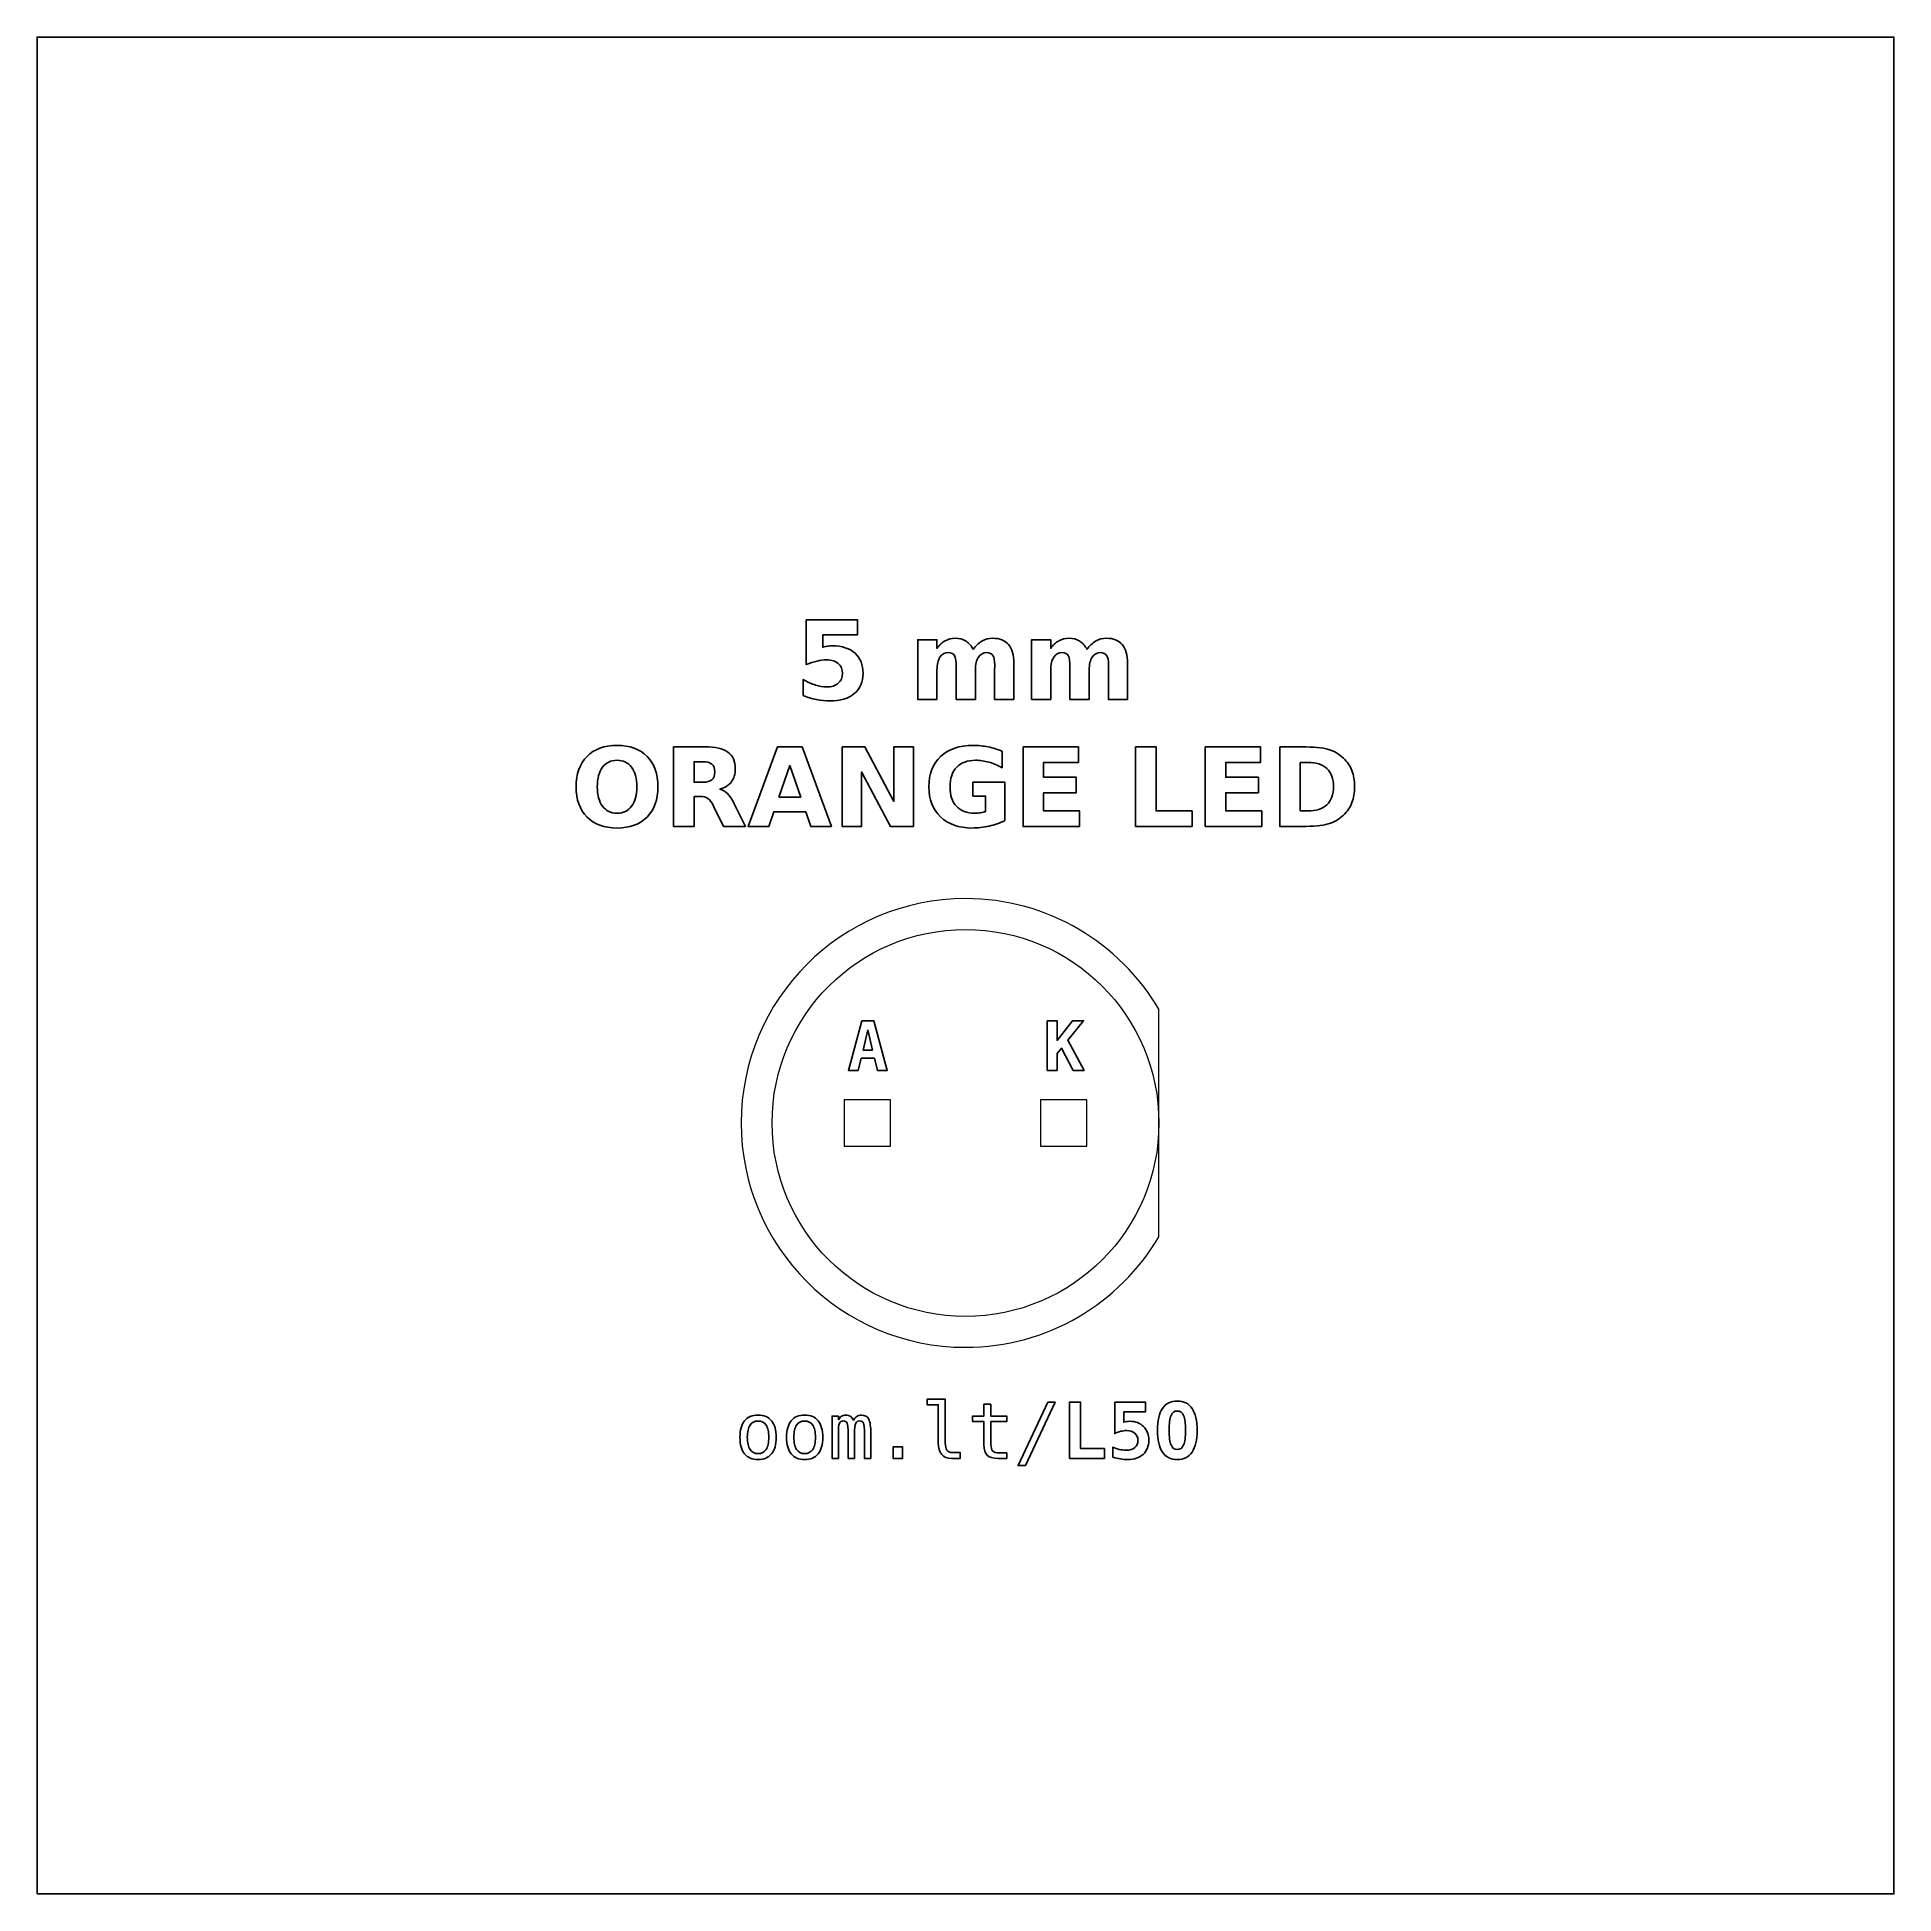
# Model space of a CAD drawing. Header units: centimetres. Extents: x -11.7 to -9.3, y -16.05 to -13.65.
import ezdxf

# ---------------------------------------------------------------- set-up
doc = ezdxf.new("R2010")
doc.units = ezdxf.units.CM
doc.header["$MEASUREMENT"] = 0
doc.layers.add('Layer 1', color=7, linetype='Continuous')

msp = doc.modelspace()

# ---------------------------------------------------------------- linework, layer by layer
at = {"layer": 'Layer 1', "color": 7}
msp.add_lwpolyline([(-11.7, -16.05), (-9.3, -16.05), (-9.3, -13.65), (-11.7, -13.65), (-11.7, -16.05)], close=True, dxfattribs=at)
at = {"layer": 'Layer 1', "color": 7, "lineweight": 20}
for points in [[(-10.65701, -15.08355), (-10.59701, -15.08355), (-10.59701, -15.02355), (-10.65701, -15.02355), (-10.65701, -15.08355)], [(-10.40301, -15.08355), (-10.34301, -15.08355), (-10.34301, -15.02355), (-10.40301, -15.02355), (-10.40301, -15.08355)]]:
    msp.add_lwpolyline(points, close=True, dxfattribs=at)
at = {"layer": 'Layer 1', "color": 250, "lineweight": 20}
msp.add_ellipse((-10.50001, -15.05355), major_axis=(0, 0.25), ratio=1, dxfattribs=at)
at = {"layer": 'Layer 1', "color": 250}
for points, knots in [([(-10.70574, -14.40315), (-10.70574, -14.40315), (-10.6398, -14.40315), (-10.6398, -14.40315), (-10.6398, -14.40315), (-10.6398, -14.40315), (-10.6398, -14.42265), (-10.6398, -14.42265), (-10.6398, -14.42265), (-10.6398, -14.42265), (-10.6846, -14.42265), (-10.6846, -14.42265), (-10.6846, -14.42265), (-10.6846, -14.42265), (-10.6846, -14.43857), (-10.6846, -14.43857), (-10.6846, -14.43857), (-10.68258, -14.43803), (-10.68055, -14.43761), (-10.67851, -14.4373), (-10.67851, -14.4373), (-10.67646, -14.43699), (-10.67432, -14.43685), (-10.67213, -14.43685), (-10.67213, -14.43685), (-10.65958, -14.43685), (-10.64982, -14.43998), (-10.64283, -14.44626), (-10.64283, -14.44626), (-10.63585, -14.45252), (-10.63237, -14.46126), (-10.63237, -14.47246), (-10.63237, -14.47246), (-10.63237, -14.48358), (-10.63618, -14.49229), (-10.64377, -14.49859), (-10.64377, -14.49859), (-10.65137, -14.50487), (-10.66193, -14.50802), (-10.67543, -14.50802), (-10.67543, -14.50802), (-10.68126, -14.50802), (-10.68705, -14.50745), (-10.69276, -14.50633), (-10.69276, -14.50633), (-10.69848, -14.5052), (-10.70417, -14.5035), (-10.70981, -14.5012), (-10.70981, -14.5012), (-10.70981, -14.5012), (-10.70981, -14.48031), (-10.70981, -14.48031), (-10.70981, -14.48031), (-10.70421, -14.48354), (-10.6989, -14.48594), (-10.69387, -14.48753), (-10.69387, -14.48753), (-10.68883, -14.48916), (-10.68408, -14.48996), (-10.67964, -14.48996), (-10.67964, -14.48996), (-10.67319, -14.48996), (-10.66814, -14.48838), (-10.66444, -14.48523), (-10.66444, -14.48523), (-10.66075, -14.4821), (-10.65889, -14.47785), (-10.65889, -14.47246), (-10.65889, -14.47246), (-10.65889, -14.46705), (-10.66075, -14.46279), (-10.66444, -14.45967), (-10.66444, -14.45967), (-10.66814, -14.45654), (-10.67319, -14.45499), (-10.67964, -14.45499), (-10.67964, -14.45499), (-10.68345, -14.45499), (-10.68752, -14.45548), (-10.69182, -14.45647), (-10.69182, -14.45647), (-10.69615, -14.45745), (-10.70078, -14.45898), (-10.70574, -14.46105), (-10.70574, -14.46105), (-10.70574, -14.46105), (-10.70574, -14.40315), (-10.70574, -14.40315)], [0, 0, 0, 0, 0.0454545, 0.0454545, 0.0454545, 0.0454545, 0.0909091, 0.0909091, 0.0909091, 0.0909091, 0.1363636, 0.1363636, 0.1363636, 0.1363636, 0.1818182, 0.1818182, 0.1818182, 0.1818182, 0.2272727, 0.2272727, 0.2272727, 0.2272727, 0.2727273, 0.2727273, 0.2727273, 0.2727273, 0.3181818, 0.3181818, 0.3181818, 0.3181818, 0.3636364, 0.3636364, 0.3636364, 0.3636364, 0.4090909, 0.4090909, 0.4090909, 0.4090909, 0.4545455, 0.4545455, 0.4545455, 0.4545455, 0.5, 0.5, 0.5, 0.5, 0.5454545, 0.5454545, 0.5454545, 0.5454545, 0.5909091, 0.5909091, 0.5909091, 0.5909091, 0.6363636, 0.6363636, 0.6363636, 0.6363636, 0.6818182, 0.6818182, 0.6818182, 0.6818182, 0.7272727, 0.7272727, 0.7272727, 0.7272727, 0.7727273, 0.7727273, 0.7727273, 0.7727273, 0.8181818, 0.8181818, 0.8181818, 0.8181818, 0.8636364, 0.8636364, 0.8636364, 0.8636364, 0.9090909, 0.9090909, 0.9090909, 0.9090909, 0.9545455, 0.9545455, 0.9545455, 0.9545455, 1, 1, 1, 1]), ([(-10.49001, -14.44167), (-10.48688, -14.4369), (-10.48319, -14.43325), (-10.47888, -14.43076), (-10.47888, -14.43076), (-10.47458, -14.42824), (-10.46988, -14.427), (-10.46473, -14.427), (-10.46473, -14.427), (-10.45586, -14.427), (-10.44911, -14.42973), (-10.44448, -14.43521), (-10.44448, -14.43521), (-10.43984, -14.44066), (-10.43751, -14.44861), (-10.43751, -14.45903), (-10.43751, -14.45903), (-10.43751, -14.45903), (-10.43751, -14.50602), (-10.43751, -14.50602), (-10.43751, -14.50602), (-10.43751, -14.50602), (-10.46233, -14.50602), (-10.46233, -14.50602), (-10.46233, -14.50602), (-10.46233, -14.50602), (-10.46233, -14.46578), (-10.46233, -14.46578), (-10.46233, -14.46578), (-10.46228, -14.46519), (-10.46226, -14.46458), (-10.46223, -14.46392), (-10.46223, -14.46392), (-10.46221, -14.46329), (-10.46219, -14.46237), (-10.46219, -14.46117), (-10.46219, -14.46117), (-10.46219, -14.45571), (-10.46298, -14.45174), (-10.46461, -14.44929), (-10.46461, -14.44929), (-10.46621, -14.44682), (-10.46879, -14.4456), (-10.47237, -14.4456), (-10.47237, -14.4456), (-10.47707, -14.4456), (-10.48067, -14.44753), (-10.48323, -14.45139), (-10.48323, -14.45139), (-10.48577, -14.45524), (-10.48709, -14.46082), (-10.48719, -14.46813), (-10.48719, -14.46813), (-10.48719, -14.46813), (-10.48719, -14.50602), (-10.48719, -14.50602), (-10.48719, -14.50602), (-10.48719, -14.50602), (-10.512, -14.50602), (-10.512, -14.50602), (-10.512, -14.50602), (-10.512, -14.50602), (-10.512, -14.46578), (-10.512, -14.46578), (-10.512, -14.46578), (-10.512, -14.45724), (-10.51273, -14.45174), (-10.51421, -14.44929), (-10.51421, -14.44929), (-10.51567, -14.44682), (-10.51828, -14.4456), (-10.52204, -14.4456), (-10.52204, -14.4456), (-10.52679, -14.4456), (-10.53044, -14.44755), (-10.533, -14.45143), (-10.533, -14.45143), (-10.53556, -14.45531), (-10.53686, -14.46084), (-10.53686, -14.46806), (-10.53686, -14.46806), (-10.53686, -14.46806), (-10.53686, -14.50602), (-10.53686, -14.50602), (-10.53686, -14.50602), (-10.53686, -14.50602), (-10.56167, -14.50602), (-10.56167, -14.50602), (-10.56167, -14.50602), (-10.56167, -14.50602), (-10.56167, -14.42886), (-10.56167, -14.42886), (-10.56167, -14.42886), (-10.56167, -14.42886), (-10.53686, -14.42886), (-10.53686, -14.42886), (-10.53686, -14.42886), (-10.53686, -14.42886), (-10.53686, -14.44017), (-10.53686, -14.44017), (-10.53686, -14.44017), (-10.53382, -14.43579), (-10.53034, -14.43253), (-10.52641, -14.43031), (-10.52641, -14.43031), (-10.52249, -14.4281), (-10.51816, -14.427), (-10.51343, -14.427), (-10.51343, -14.427), (-10.50812, -14.427), (-10.50339, -14.42829), (-10.49932, -14.43086), (-10.49932, -14.43086), (-10.49523, -14.43344), (-10.49212, -14.43704), (-10.49001, -14.44167)], [0, 0, 0, 0, 0.0344828, 0.0344828, 0.0344828, 0.0344828, 0.0689655, 0.0689655, 0.0689655, 0.0689655, 0.1034483, 0.1034483, 0.1034483, 0.1034483, 0.137931, 0.137931, 0.137931, 0.137931, 0.1724138, 0.1724138, 0.1724138, 0.1724138, 0.2068966, 0.2068966, 0.2068966, 0.2068966, 0.2413793, 0.2413793, 0.2413793, 0.2413793, 0.2758621, 0.2758621, 0.2758621, 0.2758621, 0.3103448, 0.3103448, 0.3103448, 0.3103448, 0.3448276, 0.3448276, 0.3448276, 0.3448276, 0.3793103, 0.3793103, 0.3793103, 0.3793103, 0.4137931, 0.4137931, 0.4137931, 0.4137931, 0.4482759, 0.4482759, 0.4482759, 0.4482759, 0.4827586, 0.4827586, 0.4827586, 0.4827586, 0.5172414, 0.5172414, 0.5172414, 0.5172414, 0.5517241, 0.5517241, 0.5517241, 0.5517241, 0.5862069, 0.5862069, 0.5862069, 0.5862069, 0.6206897, 0.6206897, 0.6206897, 0.6206897, 0.6551724, 0.6551724, 0.6551724, 0.6551724, 0.6896552, 0.6896552, 0.6896552, 0.6896552, 0.7241379, 0.7241379, 0.7241379, 0.7241379, 0.7586207, 0.7586207, 0.7586207, 0.7586207, 0.7931034, 0.7931034, 0.7931034, 0.7931034, 0.8275862, 0.8275862, 0.8275862, 0.8275862, 0.862069, 0.862069, 0.862069, 0.862069, 0.8965517, 0.8965517, 0.8965517, 0.8965517, 0.9310345, 0.9310345, 0.9310345, 0.9310345, 0.9655172, 0.9655172, 0.9655172, 0.9655172, 1, 1, 1, 1]), ([(-10.34297, -14.44167), (-10.33984, -14.4369), (-10.33615, -14.43325), (-10.33184, -14.43076), (-10.33184, -14.43076), (-10.32754, -14.42824), (-10.32284, -14.427), (-10.31769, -14.427), (-10.31769, -14.427), (-10.30882, -14.427), (-10.30207, -14.42973), (-10.29744, -14.43521), (-10.29744, -14.43521), (-10.2928, -14.44066), (-10.29047, -14.44861), (-10.29047, -14.45903), (-10.29047, -14.45903), (-10.29047, -14.45903), (-10.29047, -14.50602), (-10.29047, -14.50602), (-10.29047, -14.50602), (-10.29047, -14.50602), (-10.31529, -14.50602), (-10.31529, -14.50602), (-10.31529, -14.50602), (-10.31529, -14.50602), (-10.31529, -14.46578), (-10.31529, -14.46578), (-10.31529, -14.46578), (-10.31524, -14.46519), (-10.31522, -14.46458), (-10.31519, -14.46392), (-10.31519, -14.46392), (-10.31517, -14.46329), (-10.31515, -14.46237), (-10.31515, -14.46117), (-10.31515, -14.46117), (-10.31515, -14.45571), (-10.31594, -14.45174), (-10.31757, -14.44929), (-10.31757, -14.44929), (-10.31917, -14.44682), (-10.32175, -14.4456), (-10.32533, -14.4456), (-10.32533, -14.4456), (-10.33003, -14.4456), (-10.33363, -14.44753), (-10.33619, -14.45139), (-10.33619, -14.45139), (-10.33873, -14.45524), (-10.34005, -14.46082), (-10.34015, -14.46813), (-10.34015, -14.46813), (-10.34015, -14.46813), (-10.34015, -14.50602), (-10.34015, -14.50602), (-10.34015, -14.50602), (-10.34015, -14.50602), (-10.36496, -14.50602), (-10.36496, -14.50602), (-10.36496, -14.50602), (-10.36496, -14.50602), (-10.36496, -14.46578), (-10.36496, -14.46578), (-10.36496, -14.46578), (-10.36496, -14.45724), (-10.36569, -14.45174), (-10.36717, -14.44929), (-10.36717, -14.44929), (-10.36863, -14.44682), (-10.37124, -14.4456), (-10.375, -14.4456), (-10.375, -14.4456), (-10.37975, -14.4456), (-10.3834, -14.44755), (-10.38596, -14.45143), (-10.38596, -14.45143), (-10.38852, -14.45531), (-10.38982, -14.46084), (-10.38982, -14.46806), (-10.38982, -14.46806), (-10.38982, -14.46806), (-10.38982, -14.50602), (-10.38982, -14.50602), (-10.38982, -14.50602), (-10.38982, -14.50602), (-10.41463, -14.50602), (-10.41463, -14.50602), (-10.41463, -14.50602), (-10.41463, -14.50602), (-10.41463, -14.42886), (-10.41463, -14.42886), (-10.41463, -14.42886), (-10.41463, -14.42886), (-10.38982, -14.42886), (-10.38982, -14.42886), (-10.38982, -14.42886), (-10.38982, -14.42886), (-10.38982, -14.44017), (-10.38982, -14.44017), (-10.38982, -14.44017), (-10.38678, -14.43579), (-10.3833, -14.43253), (-10.37937, -14.43031), (-10.37937, -14.43031), (-10.37545, -14.4281), (-10.37112, -14.427), (-10.36639, -14.427), (-10.36639, -14.427), (-10.36108, -14.427), (-10.35635, -14.42829), (-10.35228, -14.43086), (-10.35228, -14.43086), (-10.34819, -14.43344), (-10.34508, -14.43704), (-10.34297, -14.44167)], [0, 0, 0, 0, 0.0344828, 0.0344828, 0.0344828, 0.0344828, 0.0689655, 0.0689655, 0.0689655, 0.0689655, 0.1034483, 0.1034483, 0.1034483, 0.1034483, 0.137931, 0.137931, 0.137931, 0.137931, 0.1724138, 0.1724138, 0.1724138, 0.1724138, 0.2068966, 0.2068966, 0.2068966, 0.2068966, 0.2413793, 0.2413793, 0.2413793, 0.2413793, 0.2758621, 0.2758621, 0.2758621, 0.2758621, 0.3103448, 0.3103448, 0.3103448, 0.3103448, 0.3448276, 0.3448276, 0.3448276, 0.3448276, 0.3793103, 0.3793103, 0.3793103, 0.3793103, 0.4137931, 0.4137931, 0.4137931, 0.4137931, 0.4482759, 0.4482759, 0.4482759, 0.4482759, 0.4827586, 0.4827586, 0.4827586, 0.4827586, 0.5172414, 0.5172414, 0.5172414, 0.5172414, 0.5517241, 0.5517241, 0.5517241, 0.5517241, 0.5862069, 0.5862069, 0.5862069, 0.5862069, 0.6206897, 0.6206897, 0.6206897, 0.6206897, 0.6551724, 0.6551724, 0.6551724, 0.6551724, 0.6896552, 0.6896552, 0.6896552, 0.6896552, 0.7241379, 0.7241379, 0.7241379, 0.7241379, 0.7586207, 0.7586207, 0.7586207, 0.7586207, 0.7931034, 0.7931034, 0.7931034, 0.7931034, 0.8275862, 0.8275862, 0.8275862, 0.8275862, 0.862069, 0.862069, 0.862069, 0.862069, 0.8965517, 0.8965517, 0.8965517, 0.8965517, 0.9310345, 0.9310345, 0.9310345, 0.9310345, 0.9655172, 0.9655172, 0.9655172, 0.9655172, 1, 1, 1, 1]), ([(-10.95041, -14.56554), (-10.93388, -14.56554), (-10.92092, -14.57027), (-10.91156, -14.57975), (-10.91156, -14.57975), (-10.90218, -14.5892), (-10.8975, -14.60225), (-10.8975, -14.61893), (-10.8975, -14.61893), (-10.8975, -14.63556), (-10.90218, -14.64861), (-10.91156, -14.65806), (-10.91156, -14.65806), (-10.92092, -14.66754), (-10.93388, -14.67227), (-10.95041, -14.67227), (-10.95041, -14.67227), (-10.9669, -14.67227), (-10.97983, -14.66754), (-10.98924, -14.65806), (-10.98924, -14.65806), (-10.99862, -14.64861), (-11.00333, -14.63556), (-11.00333, -14.61893), (-11.00333, -14.61893), (-11.00333, -14.60225), (-10.99862, -14.5892), (-10.98924, -14.57975), (-10.98924, -14.57975), (-10.97983, -14.57027), (-10.9669, -14.56554), (-10.95041, -14.56554)], [0, 0, 0, 0, 0.125, 0.125, 0.125, 0.125, 0.25, 0.25, 0.25, 0.25, 0.375, 0.375, 0.375, 0.375, 0.5, 0.5, 0.5, 0.5, 0.625, 0.625, 0.625, 0.625, 0.75, 0.75, 0.75, 0.75, 0.875, 0.875, 0.875, 0.875, 1, 1, 1, 1]), ([(-10.8509, -14.63135), (-10.8509, -14.63135), (-10.8509, -14.67027), (-10.8509, -14.67027), (-10.8509, -14.67027), (-10.8509, -14.67027), (-10.87743, -14.67027), (-10.87743, -14.67027), (-10.87743, -14.67027), (-10.87743, -14.67027), (-10.87743, -14.5674), (-10.87743, -14.5674), (-10.87743, -14.5674), (-10.87743, -14.5674), (-10.83691, -14.5674), (-10.83691, -14.5674), (-10.83691, -14.5674), (-10.82336, -14.5674), (-10.81341, -14.56968), (-10.80711, -14.57422), (-10.80711, -14.57422), (-10.80079, -14.57876), (-10.79763, -14.58596), (-10.79763, -14.59579), (-10.79763, -14.59579), (-10.79763, -14.60258), (-10.79928, -14.60818), (-10.80255, -14.61253), (-10.80255, -14.61253), (-10.80584, -14.61691), (-10.8108, -14.62013), (-10.81741, -14.62218), (-10.81741, -14.62218), (-10.81379, -14.62302), (-10.81052, -14.62488), (-10.80765, -14.6278), (-10.80765, -14.6278), (-10.80478, -14.63071), (-10.80189, -14.63513), (-10.79895, -14.64106), (-10.79895, -14.64106), (-10.79895, -14.64106), (-10.78453, -14.67027), (-10.78453, -14.67027), (-10.78453, -14.67027), (-10.78453, -14.67027), (-10.8128, -14.67027), (-10.8128, -14.67027), (-10.8128, -14.67027), (-10.8128, -14.67027), (-10.82534, -14.64471), (-10.82534, -14.64471), (-10.82534, -14.64471), (-10.82785, -14.63958), (-10.83042, -14.63605), (-10.83303, -14.63417), (-10.83303, -14.63417), (-10.83562, -14.63229), (-10.83907, -14.63135), (-10.8434, -14.63135), (-10.8434, -14.63135), (-10.8434, -14.63135), (-10.8509, -14.63135), (-10.8509, -14.63135)], [0, 0, 0, 0, 0.0625, 0.0625, 0.0625, 0.0625, 0.125, 0.125, 0.125, 0.125, 0.1875, 0.1875, 0.1875, 0.1875, 0.25, 0.25, 0.25, 0.25, 0.3125, 0.3125, 0.3125, 0.3125, 0.375, 0.375, 0.375, 0.375, 0.4375, 0.4375, 0.4375, 0.4375, 0.5, 0.5, 0.5, 0.5, 0.5625, 0.5625, 0.5625, 0.5625, 0.625, 0.625, 0.625, 0.625, 0.6875, 0.6875, 0.6875, 0.6875, 0.75, 0.75, 0.75, 0.75, 0.8125, 0.8125, 0.8125, 0.8125, 0.875, 0.875, 0.875, 0.875, 0.9375, 0.9375, 0.9375, 0.9375, 1, 1, 1, 1]), ([(-10.70636, -14.65155), (-10.70636, -14.65155), (-10.74785, -14.65155), (-10.74785, -14.65155), (-10.74785, -14.65155), (-10.74785, -14.65155), (-10.75439, -14.67027), (-10.75439, -14.67027), (-10.75439, -14.67027), (-10.75439, -14.67027), (-10.78106, -14.67027), (-10.78106, -14.67027), (-10.78106, -14.67027), (-10.78106, -14.67027), (-10.74296, -14.5674), (-10.74296, -14.5674), (-10.74296, -14.5674), (-10.74296, -14.5674), (-10.71133, -14.5674), (-10.71133, -14.5674), (-10.71133, -14.5674), (-10.71133, -14.5674), (-10.67323, -14.67027), (-10.67323, -14.67027), (-10.67323, -14.67027), (-10.67323, -14.67027), (-10.6999, -14.67027), (-10.6999, -14.67027), (-10.6999, -14.67027), (-10.6999, -14.67027), (-10.70636, -14.65155), (-10.70636, -14.65155)], [0, 0, 0, 0, 0.125, 0.125, 0.125, 0.125, 0.25, 0.25, 0.25, 0.25, 0.375, 0.375, 0.375, 0.375, 0.5, 0.5, 0.5, 0.5, 0.625, 0.625, 0.625, 0.625, 0.75, 0.75, 0.75, 0.75, 0.875, 0.875, 0.875, 0.875, 1, 1, 1, 1]), ([(-10.65956, -14.5674), (-10.65956, -14.5674), (-10.62993, -14.5674), (-10.62993, -14.5674), (-10.62993, -14.5674), (-10.62993, -14.5674), (-10.59251, -14.63796), (-10.59251, -14.63796), (-10.59251, -14.63796), (-10.59251, -14.63796), (-10.59251, -14.5674), (-10.59251, -14.5674), (-10.59251, -14.5674), (-10.59251, -14.5674), (-10.56737, -14.5674), (-10.56737, -14.5674), (-10.56737, -14.5674), (-10.56737, -14.5674), (-10.56737, -14.67027), (-10.56737, -14.67027), (-10.56737, -14.67027), (-10.56737, -14.67027), (-10.597, -14.67027), (-10.597, -14.67027), (-10.597, -14.67027), (-10.597, -14.67027), (-10.63442, -14.59971), (-10.63442, -14.59971), (-10.63442, -14.59971), (-10.63442, -14.59971), (-10.63442, -14.67027), (-10.63442, -14.67027), (-10.63442, -14.67027), (-10.63442, -14.67027), (-10.65956, -14.67027), (-10.65956, -14.67027), (-10.65956, -14.67027), (-10.65956, -14.67027), (-10.65956, -14.5674), (-10.65956, -14.5674)], [0, 0, 0, 0, 0.1, 0.1, 0.1, 0.1, 0.2, 0.2, 0.2, 0.2, 0.3, 0.3, 0.3, 0.3, 0.4, 0.4, 0.4, 0.4, 0.5, 0.5, 0.5, 0.5, 0.6, 0.6, 0.6, 0.6, 0.7, 0.7, 0.7, 0.7, 0.8, 0.8, 0.8, 0.8, 0.9, 0.9, 0.9, 0.9, 1, 1, 1, 1]), ([(-10.449, -14.66263), (-10.45561, -14.66585), (-10.46247, -14.66825), (-10.4696, -14.66987), (-10.4696, -14.66987), (-10.47673, -14.67147), (-10.48406, -14.67227), (-10.49166, -14.67227), (-10.49166, -14.67227), (-10.50878, -14.67227), (-10.52235, -14.66747), (-10.53237, -14.6579), (-10.53237, -14.6579), (-10.54239, -14.64833), (-10.5474, -14.63535), (-10.5474, -14.61893), (-10.5474, -14.61893), (-10.5474, -14.60235), (-10.54229, -14.58932), (-10.53211, -14.57979), (-10.53211, -14.57979), (-10.5219, -14.57029), (-10.50793, -14.56554), (-10.4902, -14.56554), (-10.4902, -14.56554), (-10.48336, -14.56554), (-10.4768, -14.56618), (-10.47052, -14.56747), (-10.47052, -14.56747), (-10.46426, -14.56876), (-10.45833, -14.57067), (-10.45278, -14.57319), (-10.45278, -14.57319), (-10.45278, -14.57319), (-10.45278, -14.59447), (-10.45278, -14.59447), (-10.45278, -14.59447), (-10.45852, -14.5912), (-10.46424, -14.58878), (-10.46991, -14.58718), (-10.46991, -14.58718), (-10.47557, -14.58556), (-10.48126, -14.58476), (-10.48696, -14.58476), (-10.48696, -14.58476), (-10.49754, -14.58476), (-10.50568, -14.58772), (-10.51139, -14.59362), (-10.51139, -14.59362), (-10.51711, -14.59953), (-10.51998, -14.60797), (-10.51998, -14.61893), (-10.51998, -14.61893), (-10.51998, -14.62982), (-10.51722, -14.63824), (-10.5117, -14.64416), (-10.5117, -14.64416), (-10.50619, -14.65009), (-10.49836, -14.65305), (-10.4882, -14.65305), (-10.4882, -14.65305), (-10.48545, -14.65305), (-10.48289, -14.65289), (-10.48051, -14.65254), (-10.48051, -14.65254), (-10.47814, -14.65218), (-10.47602, -14.65164), (-10.47414, -14.65091), (-10.47414, -14.65091), (-10.47414, -14.65091), (-10.47414, -14.63092), (-10.47414, -14.63092), (-10.47414, -14.63092), (-10.47414, -14.63092), (-10.49032, -14.63092), (-10.49032, -14.63092), (-10.49032, -14.63092), (-10.49032, -14.63092), (-10.49032, -14.61314), (-10.49032, -14.61314), (-10.49032, -14.61314), (-10.49032, -14.61314), (-10.449, -14.61314), (-10.449, -14.61314), (-10.449, -14.61314), (-10.449, -14.61314), (-10.449, -14.66263), (-10.449, -14.66263)], [0, 0, 0, 0, 0.0454545, 0.0454545, 0.0454545, 0.0454545, 0.0909091, 0.0909091, 0.0909091, 0.0909091, 0.1363636, 0.1363636, 0.1363636, 0.1363636, 0.1818182, 0.1818182, 0.1818182, 0.1818182, 0.2272727, 0.2272727, 0.2272727, 0.2272727, 0.2727273, 0.2727273, 0.2727273, 0.2727273, 0.3181818, 0.3181818, 0.3181818, 0.3181818, 0.3636364, 0.3636364, 0.3636364, 0.3636364, 0.4090909, 0.4090909, 0.4090909, 0.4090909, 0.4545455, 0.4545455, 0.4545455, 0.4545455, 0.5, 0.5, 0.5, 0.5, 0.5454545, 0.5454545, 0.5454545, 0.5454545, 0.5909091, 0.5909091, 0.5909091, 0.5909091, 0.6363636, 0.6363636, 0.6363636, 0.6363636, 0.6818182, 0.6818182, 0.6818182, 0.6818182, 0.7272727, 0.7272727, 0.7272727, 0.7272727, 0.7727273, 0.7727273, 0.7727273, 0.7727273, 0.8181818, 0.8181818, 0.8181818, 0.8181818, 0.8636364, 0.8636364, 0.8636364, 0.8636364, 0.9090909, 0.9090909, 0.9090909, 0.9090909, 0.9545455, 0.9545455, 0.9545455, 0.9545455, 1, 1, 1, 1]), ([(-10.42564, -14.5674), (-10.42564, -14.5674), (-10.35405, -14.5674), (-10.35405, -14.5674), (-10.35405, -14.5674), (-10.35405, -14.5674), (-10.35405, -14.58746), (-10.35405, -14.58746), (-10.35405, -14.58746), (-10.35405, -14.58746), (-10.39911, -14.58746), (-10.39911, -14.58746), (-10.39911, -14.58746), (-10.39911, -14.58746), (-10.39911, -14.60661), (-10.39911, -14.60661), (-10.39911, -14.60661), (-10.39911, -14.60661), (-10.35676, -14.60661), (-10.35676, -14.60661), (-10.35676, -14.60661), (-10.35676, -14.60661), (-10.35676, -14.62667), (-10.35676, -14.62667), (-10.35676, -14.62667), (-10.35676, -14.62667), (-10.39911, -14.62667), (-10.39911, -14.62667), (-10.39911, -14.62667), (-10.39911, -14.62667), (-10.39911, -14.65021), (-10.39911, -14.65021), (-10.39911, -14.65021), (-10.39911, -14.65021), (-10.35255, -14.65021), (-10.35255, -14.65021), (-10.35255, -14.65021), (-10.35255, -14.65021), (-10.35255, -14.67027), (-10.35255, -14.67027), (-10.35255, -14.67027), (-10.35255, -14.67027), (-10.42564, -14.67027), (-10.42564, -14.67027), (-10.42564, -14.67027), (-10.42564, -14.67027), (-10.42564, -14.5674), (-10.42564, -14.5674)], [0, 0, 0, 0, 0.0833333, 0.0833333, 0.0833333, 0.0833333, 0.1666667, 0.1666667, 0.1666667, 0.1666667, 0.25, 0.25, 0.25, 0.25, 0.3333333, 0.3333333, 0.3333333, 0.3333333, 0.4166667, 0.4166667, 0.4166667, 0.4166667, 0.5, 0.5, 0.5, 0.5, 0.5833333, 0.5833333, 0.5833333, 0.5833333, 0.6666667, 0.6666667, 0.6666667, 0.6666667, 0.75, 0.75, 0.75, 0.75, 0.8333333, 0.8333333, 0.8333333, 0.8333333, 0.9166667, 0.9166667, 0.9166667, 0.9166667, 1, 1, 1, 1]), ([(-10.28011, -14.5674), (-10.28011, -14.5674), (-10.25358, -14.5674), (-10.25358, -14.5674), (-10.25358, -14.5674), (-10.25358, -14.5674), (-10.25358, -14.65021), (-10.25358, -14.65021), (-10.25358, -14.65021), (-10.25358, -14.65021), (-10.20702, -14.65021), (-10.20702, -14.65021), (-10.20702, -14.65021), (-10.20702, -14.65021), (-10.20702, -14.67027), (-10.20702, -14.67027), (-10.20702, -14.67027), (-10.20702, -14.67027), (-10.28011, -14.67027), (-10.28011, -14.67027), (-10.28011, -14.67027), (-10.28011, -14.67027), (-10.28011, -14.5674), (-10.28011, -14.5674)], [0, 0, 0, 0, 0.1666667, 0.1666667, 0.1666667, 0.1666667, 0.3333333, 0.3333333, 0.3333333, 0.3333333, 0.5, 0.5, 0.5, 0.5, 0.6666667, 0.6666667, 0.6666667, 0.6666667, 0.8333333, 0.8333333, 0.8333333, 0.8333333, 1, 1, 1, 1]), ([(-10.1902, -14.5674), (-10.1902, -14.5674), (-10.11861, -14.5674), (-10.11861, -14.5674), (-10.11861, -14.5674), (-10.11861, -14.5674), (-10.11861, -14.58746), (-10.11861, -14.58746), (-10.11861, -14.58746), (-10.11861, -14.58746), (-10.16367, -14.58746), (-10.16367, -14.58746), (-10.16367, -14.58746), (-10.16367, -14.58746), (-10.16367, -14.60661), (-10.16367, -14.60661), (-10.16367, -14.60661), (-10.16367, -14.60661), (-10.12132, -14.60661), (-10.12132, -14.60661), (-10.12132, -14.60661), (-10.12132, -14.60661), (-10.12132, -14.62667), (-10.12132, -14.62667), (-10.12132, -14.62667), (-10.12132, -14.62667), (-10.16367, -14.62667), (-10.16367, -14.62667), (-10.16367, -14.62667), (-10.16367, -14.62667), (-10.16367, -14.65021), (-10.16367, -14.65021), (-10.16367, -14.65021), (-10.16367, -14.65021), (-10.11711, -14.65021), (-10.11711, -14.65021), (-10.11711, -14.65021), (-10.11711, -14.65021), (-10.11711, -14.67027), (-10.11711, -14.67027), (-10.11711, -14.67027), (-10.11711, -14.67027), (-10.1902, -14.67027), (-10.1902, -14.67027), (-10.1902, -14.67027), (-10.1902, -14.67027), (-10.1902, -14.5674), (-10.1902, -14.5674)], [0, 0, 0, 0, 0.0833333, 0.0833333, 0.0833333, 0.0833333, 0.1666667, 0.1666667, 0.1666667, 0.1666667, 0.25, 0.25, 0.25, 0.25, 0.3333333, 0.3333333, 0.3333333, 0.3333333, 0.4166667, 0.4166667, 0.4166667, 0.4166667, 0.5, 0.5, 0.5, 0.5, 0.5833333, 0.5833333, 0.5833333, 0.5833333, 0.6666667, 0.6666667, 0.6666667, 0.6666667, 0.75, 0.75, 0.75, 0.75, 0.8333333, 0.8333333, 0.8333333, 0.8333333, 0.9166667, 0.9166667, 0.9166667, 0.9166667, 1, 1, 1, 1]), ([(-10.0938, -14.5674), (-10.0938, -14.5674), (-10.06581, -14.5674), (-10.06581, -14.5674), (-10.06581, -14.5674), (-10.0502, -14.5674), (-10.03858, -14.56851), (-10.03094, -14.57074), (-10.03094, -14.57074), (-10.02329, -14.57297), (-10.01673, -14.57674), (-10.01125, -14.58208), (-10.01125, -14.58208), (-10.00643, -14.58671), (-10.00286, -14.59207), (-10.0005, -14.59814), (-10.0005, -14.59814), (-9.99818, -14.60418), (-9.997, -14.61105), (-9.997, -14.61874), (-9.997, -14.61874), (-9.997, -14.6265), (-9.99818, -14.63342), (-10.0005, -14.63951), (-10.0005, -14.63951), (-10.00286, -14.6456), (-10.00643, -14.65096), (-10.01125, -14.65559), (-10.01125, -14.65559), (-10.01678, -14.66093), (-10.02339, -14.6647), (-10.0311, -14.66693), (-10.0311, -14.66693), (-10.03882, -14.66916), (-10.05039, -14.67027), (-10.06581, -14.67027), (-10.06581, -14.67027), (-10.06581, -14.67027), (-10.0938, -14.67027), (-10.0938, -14.67027), (-10.0938, -14.67027), (-10.0938, -14.67027), (-10.0938, -14.5674), (-10.0938, -14.5674)], [0, 0, 0, 0, 0.0909091, 0.0909091, 0.0909091, 0.0909091, 0.1818182, 0.1818182, 0.1818182, 0.1818182, 0.2727273, 0.2727273, 0.2727273, 0.2727273, 0.3636364, 0.3636364, 0.3636364, 0.3636364, 0.4545455, 0.4545455, 0.4545455, 0.4545455, 0.5454545, 0.5454545, 0.5454545, 0.5454545, 0.6363636, 0.6363636, 0.6363636, 0.6363636, 0.7272727, 0.7272727, 0.7272727, 0.7272727, 0.8181818, 0.8181818, 0.8181818, 0.8181818, 0.9090909, 0.9090909, 0.9090909, 0.9090909, 1, 1, 1, 1]), ([(-10.95041, -14.58476), (-10.9585, -14.58476), (-10.96476, -14.58774), (-10.96923, -14.59372), (-10.96923, -14.59372), (-10.97367, -14.59969), (-10.97591, -14.60809), (-10.97591, -14.61893), (-10.97591, -14.61893), (-10.97591, -14.62975), (-10.97367, -14.63812), (-10.96923, -14.64409), (-10.96923, -14.64409), (-10.96476, -14.65007), (-10.9585, -14.65305), (-10.95041, -14.65305), (-10.95041, -14.65305), (-10.94227, -14.65305), (-10.936, -14.65007), (-10.93153, -14.64409), (-10.93153, -14.64409), (-10.92708, -14.63812), (-10.92485, -14.62975), (-10.92485, -14.61893), (-10.92485, -14.61893), (-10.92485, -14.60809), (-10.92708, -14.59969), (-10.93153, -14.59372), (-10.93153, -14.59372), (-10.936, -14.58774), (-10.94227, -14.58476), (-10.95041, -14.58476)], [0, 0, 0, 0, 0.125, 0.125, 0.125, 0.125, 0.25, 0.25, 0.25, 0.25, 0.375, 0.375, 0.375, 0.375, 0.5, 0.5, 0.5, 0.5, 0.625, 0.625, 0.625, 0.625, 0.75, 0.75, 0.75, 0.75, 0.875, 0.875, 0.875, 0.875, 1, 1, 1, 1]), ([(-10.83973, -14.61303), (-10.83418, -14.61303), (-10.83018, -14.61199), (-10.82778, -14.60992), (-10.82778, -14.60992), (-10.82536, -14.60785), (-10.82416, -14.60444), (-10.82416, -14.59971), (-10.82416, -14.59971), (-10.82416, -14.59503), (-10.82536, -14.59167), (-10.82778, -14.58965), (-10.82778, -14.58965), (-10.83018, -14.58763), (-10.83418, -14.58662), (-10.83973, -14.58662), (-10.83973, -14.58662), (-10.83973, -14.58662), (-10.8509, -14.58662), (-10.8509, -14.58662), (-10.8509, -14.58662), (-10.8509, -14.58662), (-10.8509, -14.61303), (-10.8509, -14.61303), (-10.8509, -14.61303), (-10.8509, -14.61303), (-10.83973, -14.61303), (-10.83973, -14.61303)], [0, 0, 0, 0, 0.1428571, 0.1428571, 0.1428571, 0.1428571, 0.2857143, 0.2857143, 0.2857143, 0.2857143, 0.4285714, 0.4285714, 0.4285714, 0.4285714, 0.5714286, 0.5714286, 0.5714286, 0.5714286, 0.7142857, 0.7142857, 0.7142857, 0.7142857, 0.8571429, 0.8571429, 0.8571429, 0.8571429, 1, 1, 1, 1]), ([(-10.74124, -14.63245), (-10.74124, -14.63245), (-10.71304, -14.63245), (-10.71304, -14.63245), (-10.71304, -14.63245), (-10.71304, -14.63245), (-10.72711, -14.59153), (-10.72711, -14.59153), (-10.72711, -14.59153), (-10.72711, -14.59153), (-10.74124, -14.63245), (-10.74124, -14.63245)], [0, 0, 0, 0, 0.3333333, 0.3333333, 0.3333333, 0.3333333, 0.6666667, 0.6666667, 0.6666667, 0.6666667, 1, 1, 1, 1]), ([(-10.06727, -14.58746), (-10.06727, -14.58746), (-10.06727, -14.65021), (-10.06727, -14.65021), (-10.06727, -14.65021), (-10.06727, -14.65021), (-10.05777, -14.65021), (-10.05777, -14.65021), (-10.05777, -14.65021), (-10.04693, -14.65021), (-10.03865, -14.64753), (-10.03294, -14.64214), (-10.03294, -14.64214), (-10.02722, -14.63678), (-10.02435, -14.62897), (-10.02435, -14.61874), (-10.02435, -14.61874), (-10.02435, -14.60853), (-10.0272, -14.60077), (-10.03289, -14.59546), (-10.03289, -14.59546), (-10.03858, -14.59012), (-10.04688, -14.58746), (-10.05777, -14.58746), (-10.05777, -14.58746), (-10.05777, -14.58746), (-10.06727, -14.58746), (-10.06727, -14.58746)], [0, 0, 0, 0, 0.1428571, 0.1428571, 0.1428571, 0.1428571, 0.2857143, 0.2857143, 0.2857143, 0.2857143, 0.4285714, 0.4285714, 0.4285714, 0.4285714, 0.5714286, 0.5714286, 0.5714286, 0.5714286, 0.7142857, 0.7142857, 0.7142857, 0.7142857, 0.8571429, 0.8571429, 0.8571429, 0.8571429, 1, 1, 1, 1]), ([(-10.63407, -14.92139), (-10.63407, -14.92139), (-10.61853, -14.92139), (-10.61853, -14.92139), (-10.61853, -14.92139), (-10.61853, -14.92139), (-10.60117, -14.98568), (-10.60117, -14.98568), (-10.60117, -14.98568), (-10.60117, -14.98568), (-10.61387, -14.98568), (-10.61387, -14.98568), (-10.61387, -14.98568), (-10.61387, -14.98568), (-10.61784, -14.96979), (-10.61784, -14.96979), (-10.61784, -14.96979), (-10.61784, -14.96979), (-10.63484, -14.96979), (-10.63484, -14.96979), (-10.63484, -14.96979), (-10.63484, -14.96979), (-10.63872, -14.98568), (-10.63872, -14.98568), (-10.63872, -14.98568), (-10.63872, -14.98568), (-10.65142, -14.98568), (-10.65142, -14.98568), (-10.65142, -14.98568), (-10.65142, -14.98568), (-10.63407, -14.92139), (-10.63407, -14.92139)], [0, 0, 0, 0, 0.125, 0.125, 0.125, 0.125, 0.25, 0.25, 0.25, 0.25, 0.375, 0.375, 0.375, 0.375, 0.5, 0.5, 0.5, 0.5, 0.625, 0.625, 0.625, 0.625, 0.75, 0.75, 0.75, 0.75, 0.875, 0.875, 0.875, 0.875, 1, 1, 1, 1]), ([(-10.39435, -14.92139), (-10.39435, -14.92139), (-10.38165, -14.92139), (-10.38165, -14.92139), (-10.38165, -14.92139), (-10.38165, -14.92139), (-10.38165, -14.94679), (-10.38165, -14.94679), (-10.38165, -14.94679), (-10.38165, -14.94679), (-10.36175, -14.92139), (-10.36175, -14.92139), (-10.36175, -14.92139), (-10.36175, -14.92139), (-10.34737, -14.92139), (-10.34737, -14.92139), (-10.34737, -14.92139), (-10.34737, -14.92139), (-10.36766, -14.94671), (-10.36766, -14.94671), (-10.36766, -14.94671), (-10.36766, -14.94671), (-10.34664, -14.98568), (-10.34664, -14.98568), (-10.34664, -14.98568), (-10.34664, -14.98568), (-10.36076, -14.98568), (-10.36076, -14.98568), (-10.36076, -14.98568), (-10.36076, -14.98568), (-10.376, -14.95674), (-10.376, -14.95674), (-10.376, -14.95674), (-10.376, -14.95674), (-10.38165, -14.9639), (-10.38165, -14.9639), (-10.38165, -14.9639), (-10.38165, -14.9639), (-10.38165, -14.98568), (-10.38165, -14.98568), (-10.38165, -14.98568), (-10.38165, -14.98568), (-10.39435, -14.98568), (-10.39435, -14.98568), (-10.39435, -14.98568), (-10.39435, -14.98568), (-10.39435, -14.92139), (-10.39435, -14.92139)], [0, 0, 0, 0, 0.0833333, 0.0833333, 0.0833333, 0.0833333, 0.1666667, 0.1666667, 0.1666667, 0.1666667, 0.25, 0.25, 0.25, 0.25, 0.3333333, 0.3333333, 0.3333333, 0.3333333, 0.4166667, 0.4166667, 0.4166667, 0.4166667, 0.5, 0.5, 0.5, 0.5, 0.5833333, 0.5833333, 0.5833333, 0.5833333, 0.6666667, 0.6666667, 0.6666667, 0.6666667, 0.75, 0.75, 0.75, 0.75, 0.8333333, 0.8333333, 0.8333333, 0.8333333, 0.9166667, 0.9166667, 0.9166667, 0.9166667, 1, 1, 1, 1]), ([(-10.62632, -14.93302), (-10.62632, -14.93302), (-10.6323, -14.95933), (-10.6323, -14.95933), (-10.6323, -14.95933), (-10.6323, -14.95933), (-10.62029, -14.95933), (-10.62029, -14.95933), (-10.62029, -14.95933), (-10.62029, -14.95933), (-10.62632, -14.93302), (-10.62632, -14.93302)], [0, 0, 0, 0, 0.3333333, 0.3333333, 0.3333333, 0.3333333, 0.6666667, 0.6666667, 0.6666667, 0.6666667, 1, 1, 1, 1]), ([(-10.76812, -15.43116), (-10.76054, -15.43116), (-10.75474, -15.43361), (-10.75072, -15.43853), (-10.75072, -15.43853), (-10.7467, -15.44345), (-10.74469, -15.45057), (-10.74469, -15.45987), (-10.74469, -15.45987), (-10.74469, -15.46922), (-10.74669, -15.47634), (-10.75069, -15.48124), (-10.75069, -15.48124), (-10.75471, -15.48614), (-10.76051, -15.48859), (-10.76812, -15.48859), (-10.76812, -15.48859), (-10.77572, -15.48859), (-10.78151, -15.48614), (-10.78553, -15.48124), (-10.78553, -15.48124), (-10.78953, -15.47634), (-10.79153, -15.46922), (-10.79153, -15.45987), (-10.79153, -15.45987), (-10.79153, -15.45057), (-10.78953, -15.44345), (-10.78553, -15.43853), (-10.78553, -15.43853), (-10.78151, -15.43361), (-10.77572, -15.43116), (-10.76812, -15.43116)], [0, 0, 0, 0, 0.125, 0.125, 0.125, 0.125, 0.25, 0.25, 0.25, 0.25, 0.375, 0.375, 0.375, 0.375, 0.5, 0.5, 0.5, 0.5, 0.625, 0.625, 0.625, 0.625, 0.75, 0.75, 0.75, 0.75, 0.875, 0.875, 0.875, 0.875, 1, 1, 1, 1]), ([(-10.70791, -15.43116), (-10.70033, -15.43116), (-10.69453, -15.43361), (-10.69051, -15.43853), (-10.69051, -15.43853), (-10.68649, -15.44345), (-10.68448, -15.45057), (-10.68448, -15.45987), (-10.68448, -15.45987), (-10.68448, -15.46922), (-10.68648, -15.47634), (-10.69048, -15.48124), (-10.69048, -15.48124), (-10.6945, -15.48614), (-10.7003, -15.48859), (-10.70791, -15.48859), (-10.70791, -15.48859), (-10.71551, -15.48859), (-10.7213, -15.48614), (-10.72532, -15.48124), (-10.72532, -15.48124), (-10.72932, -15.47634), (-10.73132, -15.46922), (-10.73132, -15.45987), (-10.73132, -15.45987), (-10.73132, -15.45057), (-10.72932, -15.44345), (-10.72532, -15.43853), (-10.72532, -15.43853), (-10.7213, -15.43361), (-10.71551, -15.43116), (-10.70791, -15.43116)], [0, 0, 0, 0, 0.125, 0.125, 0.125, 0.125, 0.25, 0.25, 0.25, 0.25, 0.375, 0.375, 0.375, 0.375, 0.5, 0.5, 0.5, 0.5, 0.625, 0.625, 0.625, 0.625, 0.75, 0.75, 0.75, 0.75, 0.875, 0.875, 0.875, 0.875, 1, 1, 1, 1]), ([(-10.64479, -15.43805), (-10.64369, -15.4357), (-10.64227, -15.43396), (-10.64055, -15.43285), (-10.64055, -15.43285), (-10.63885, -15.43173), (-10.63679, -15.43116), (-10.63439, -15.43116), (-10.63439, -15.43116), (-10.62999, -15.43116), (-10.62688, -15.43286), (-10.62508, -15.43626), (-10.62508, -15.43626), (-10.62327, -15.43967), (-10.62237, -15.44607), (-10.62237, -15.45548), (-10.62237, -15.45548), (-10.62237, -15.45548), (-10.62237, -15.48717), (-10.62237, -15.48717), (-10.62237, -15.48717), (-10.62237, -15.48717), (-10.63057, -15.48717), (-10.63057, -15.48717), (-10.63057, -15.48717), (-10.63057, -15.48717), (-10.63057, -15.45587), (-10.63057, -15.45587), (-10.63057, -15.45587), (-10.63057, -15.44815), (-10.631, -15.44337), (-10.63187, -15.44148), (-10.63187, -15.44148), (-10.63272, -15.43962), (-10.6343, -15.43868), (-10.63659, -15.43868), (-10.63659, -15.43868), (-10.63919, -15.43868), (-10.64097, -15.43968), (-10.64194, -15.44168), (-10.64194, -15.44168), (-10.64289, -15.44368), (-10.64337, -15.44842), (-10.64337, -15.45587), (-10.64337, -15.45587), (-10.64337, -15.45587), (-10.64337, -15.48717), (-10.64337, -15.48717), (-10.64337, -15.48717), (-10.64337, -15.48717), (-10.65157, -15.48717), (-10.65157, -15.48717), (-10.65157, -15.48717), (-10.65157, -15.48717), (-10.65157, -15.45587), (-10.65157, -15.45587), (-10.65157, -15.45587), (-10.65157, -15.44805), (-10.65204, -15.44323), (-10.65297, -15.44142), (-10.65297, -15.44142), (-10.65389, -15.4396), (-10.65555, -15.43868), (-10.65797, -15.43868), (-10.65797, -15.43868), (-10.66035, -15.43868), (-10.66201, -15.43968), (-10.66292, -15.44168), (-10.66292, -15.44168), (-10.66386, -15.44368), (-10.66432, -15.44842), (-10.66432, -15.45587), (-10.66432, -15.45587), (-10.66432, -15.45587), (-10.66432, -15.48717), (-10.66432, -15.48717), (-10.66432, -15.48717), (-10.66432, -15.48717), (-10.67247, -15.48717), (-10.67247, -15.48717), (-10.67247, -15.48717), (-10.67247, -15.48717), (-10.67247, -15.43248), (-10.67247, -15.43248), (-10.67247, -15.43248), (-10.67247, -15.43248), (-10.66432, -15.43248), (-10.66432, -15.43248), (-10.66432, -15.43248), (-10.66432, -15.43248), (-10.66432, -15.43716), (-10.66432, -15.43716), (-10.66432, -15.43716), (-10.66326, -15.43521), (-10.66191, -15.43373), (-10.66029, -15.4327), (-10.66029, -15.4327), (-10.65869, -15.43168), (-10.65685, -15.43116), (-10.6548, -15.43116), (-10.6548, -15.43116), (-10.65232, -15.43116), (-10.65027, -15.43173), (-10.64862, -15.43286), (-10.64862, -15.43286), (-10.64697, -15.43401), (-10.6457, -15.43573), (-10.64479, -15.43805)], [0, 0, 0, 0, 0.037037, 0.037037, 0.037037, 0.037037, 0.0740741, 0.0740741, 0.0740741, 0.0740741, 0.1111111, 0.1111111, 0.1111111, 0.1111111, 0.1481481, 0.1481481, 0.1481481, 0.1481481, 0.1851852, 0.1851852, 0.1851852, 0.1851852, 0.2222222, 0.2222222, 0.2222222, 0.2222222, 0.2592593, 0.2592593, 0.2592593, 0.2592593, 0.2962963, 0.2962963, 0.2962963, 0.2962963, 0.3333333, 0.3333333, 0.3333333, 0.3333333, 0.3703704, 0.3703704, 0.3703704, 0.3703704, 0.4074074, 0.4074074, 0.4074074, 0.4074074, 0.4444444, 0.4444444, 0.4444444, 0.4444444, 0.4814815, 0.4814815, 0.4814815, 0.4814815, 0.5185185, 0.5185185, 0.5185185, 0.5185185, 0.5555556, 0.5555556, 0.5555556, 0.5555556, 0.5925926, 0.5925926, 0.5925926, 0.5925926, 0.6296296, 0.6296296, 0.6296296, 0.6296296, 0.6666667, 0.6666667, 0.6666667, 0.6666667, 0.7037037, 0.7037037, 0.7037037, 0.7037037, 0.7407407, 0.7407407, 0.7407407, 0.7407407, 0.7777778, 0.7777778, 0.7777778, 0.7777778, 0.8148148, 0.8148148, 0.8148148, 0.8148148, 0.8518519, 0.8518519, 0.8518519, 0.8518519, 0.8888889, 0.8888889, 0.8888889, 0.8888889, 0.9259259, 0.9259259, 0.9259259, 0.9259259, 0.962963, 0.962963, 0.962963, 0.962963, 1, 1, 1, 1]), ([(-10.52617, -15.46735), (-10.52617, -15.47139), (-10.52543, -15.47442), (-10.52395, -15.47647), (-10.52395, -15.47647), (-10.52247, -15.47852), (-10.52028, -15.47955), (-10.51738, -15.47955), (-10.51738, -15.47955), (-10.51738, -15.47955), (-10.50688, -15.47955), (-10.50688, -15.47955), (-10.50688, -15.47955), (-10.50688, -15.47955), (-10.50688, -15.48717), (-10.50688, -15.48717), (-10.50688, -15.48717), (-10.50688, -15.48717), (-10.51825, -15.48717), (-10.51825, -15.48717), (-10.51825, -15.48717), (-10.52363, -15.48717), (-10.52778, -15.48544), (-10.53073, -15.48199), (-10.53073, -15.48199), (-10.53368, -15.47854), (-10.53515, -15.47365), (-10.53515, -15.46735), (-10.53515, -15.46735), (-10.53515, -15.46735), (-10.53515, -15.41768), (-10.53515, -15.41768), (-10.53515, -15.41768), (-10.53515, -15.41768), (-10.54955, -15.41768), (-10.54955, -15.41768), (-10.54955, -15.41768), (-10.54955, -15.41768), (-10.54955, -15.41065), (-10.54955, -15.41065), (-10.54955, -15.41065), (-10.54955, -15.41065), (-10.52617, -15.41065), (-10.52617, -15.41065), (-10.52617, -15.41065), (-10.52617, -15.41065), (-10.52617, -15.46735), (-10.52617, -15.46735)], [0, 0, 0, 0, 0.0833333, 0.0833333, 0.0833333, 0.0833333, 0.1666667, 0.1666667, 0.1666667, 0.1666667, 0.25, 0.25, 0.25, 0.25, 0.3333333, 0.3333333, 0.3333333, 0.3333333, 0.4166667, 0.4166667, 0.4166667, 0.4166667, 0.5, 0.5, 0.5, 0.5, 0.5833333, 0.5833333, 0.5833333, 0.5833333, 0.6666667, 0.6666667, 0.6666667, 0.6666667, 0.75, 0.75, 0.75, 0.75, 0.8333333, 0.8333333, 0.8333333, 0.8333333, 0.9166667, 0.9166667, 0.9166667, 0.9166667, 1, 1, 1, 1]), ([(-10.46717, -15.41695), (-10.46717, -15.41695), (-10.46717, -15.43248), (-10.46717, -15.43248), (-10.46717, -15.43248), (-10.46717, -15.43248), (-10.44675, -15.43248), (-10.44675, -15.43248), (-10.44675, -15.43248), (-10.44675, -15.43248), (-10.44675, -15.43947), (-10.44675, -15.43947), (-10.44675, -15.43947), (-10.44675, -15.43947), (-10.46717, -15.43947), (-10.46717, -15.43947), (-10.46717, -15.43947), (-10.46717, -15.43947), (-10.46717, -15.46915), (-10.46717, -15.46915), (-10.46717, -15.46915), (-10.46717, -15.47319), (-10.46641, -15.476), (-10.46487, -15.47759), (-10.46487, -15.47759), (-10.46334, -15.47919), (-10.46067, -15.47999), (-10.45687, -15.47999), (-10.45687, -15.47999), (-10.45687, -15.47999), (-10.44675, -15.47999), (-10.44675, -15.47999), (-10.44675, -15.47999), (-10.44675, -15.47999), (-10.44675, -15.48717), (-10.44675, -15.48717), (-10.44675, -15.48717), (-10.44675, -15.48717), (-10.45774, -15.48717), (-10.45774, -15.48717), (-10.45774, -15.48717), (-10.46449, -15.48717), (-10.46924, -15.48582), (-10.47201, -15.48312), (-10.47201, -15.48312), (-10.47477, -15.48042), (-10.47616, -15.47575), (-10.47616, -15.46915), (-10.47616, -15.46915), (-10.47616, -15.46915), (-10.47616, -15.43947), (-10.47616, -15.43947), (-10.47616, -15.43947), (-10.47616, -15.43947), (-10.49076, -15.43947), (-10.49076, -15.43947), (-10.49076, -15.43947), (-10.49076, -15.43947), (-10.49076, -15.43248), (-10.49076, -15.43248), (-10.49076, -15.43248), (-10.49076, -15.43248), (-10.47616, -15.43248), (-10.47616, -15.43248), (-10.47616, -15.43248), (-10.47616, -15.43248), (-10.47616, -15.41695), (-10.47616, -15.41695), (-10.47616, -15.41695), (-10.47616, -15.41695), (-10.46717, -15.41695), (-10.46717, -15.41695)], [0, 0, 0, 0, 0.0555556, 0.0555556, 0.0555556, 0.0555556, 0.1111111, 0.1111111, 0.1111111, 0.1111111, 0.1666667, 0.1666667, 0.1666667, 0.1666667, 0.2222222, 0.2222222, 0.2222222, 0.2222222, 0.2777778, 0.2777778, 0.2777778, 0.2777778, 0.3333333, 0.3333333, 0.3333333, 0.3333333, 0.3888889, 0.3888889, 0.3888889, 0.3888889, 0.4444444, 0.4444444, 0.4444444, 0.4444444, 0.5, 0.5, 0.5, 0.5, 0.5555556, 0.5555556, 0.5555556, 0.5555556, 0.6111111, 0.6111111, 0.6111111, 0.6111111, 0.6666667, 0.6666667, 0.6666667, 0.6666667, 0.7222222, 0.7222222, 0.7222222, 0.7222222, 0.7777778, 0.7777778, 0.7777778, 0.7777778, 0.8333333, 0.8333333, 0.8333333, 0.8333333, 0.8888889, 0.8888889, 0.8888889, 0.8888889, 0.9444444, 0.9444444, 0.9444444, 0.9444444, 1, 1, 1, 1]), ([(-10.39353, -15.41426), (-10.39353, -15.41426), (-10.38424, -15.41426), (-10.38424, -15.41426), (-10.38424, -15.41426), (-10.38424, -15.41426), (-10.42263, -15.49645), (-10.42263, -15.49645), (-10.42263, -15.49645), (-10.42263, -15.49645), (-10.43197, -15.49645), (-10.43197, -15.49645), (-10.43197, -15.49645), (-10.43197, -15.49645), (-10.39353, -15.41426), (-10.39353, -15.41426)], [0, 0, 0, 0, 0.25, 0.25, 0.25, 0.25, 0.5, 0.5, 0.5, 0.5, 0.75, 0.75, 0.75, 0.75, 1, 1, 1, 1]), ([(-10.36576, -15.48717), (-10.36576, -15.48717), (-10.36576, -15.41426), (-10.36576, -15.41426), (-10.36576, -15.41426), (-10.36576, -15.41426), (-10.35135, -15.41426), (-10.35135, -15.41426), (-10.35135, -15.41426), (-10.35135, -15.41426), (-10.35135, -15.47447), (-10.35135, -15.47447), (-10.35135, -15.47447), (-10.35135, -15.47447), (-10.32053, -15.47447), (-10.32053, -15.47447), (-10.32053, -15.47447), (-10.32053, -15.47447), (-10.32053, -15.48717), (-10.32053, -15.48717), (-10.32053, -15.48717), (-10.32053, -15.48717), (-10.36576, -15.48717), (-10.36576, -15.48717)], [0, 0, 0, 0, 0.1666667, 0.1666667, 0.1666667, 0.1666667, 0.3333333, 0.3333333, 0.3333333, 0.3333333, 0.5, 0.5, 0.5, 0.5, 0.6666667, 0.6666667, 0.6666667, 0.6666667, 0.8333333, 0.8333333, 0.8333333, 0.8333333, 1, 1, 1, 1]), ([(-10.30711, -15.41426), (-10.30711, -15.41426), (-10.26751, -15.41426), (-10.26751, -15.41426), (-10.26751, -15.41426), (-10.26751, -15.41426), (-10.26751, -15.42696), (-10.26751, -15.42696), (-10.26751, -15.42696), (-10.26751, -15.42696), (-10.29544, -15.42696), (-10.29544, -15.42696), (-10.29544, -15.42696), (-10.29544, -15.42696), (-10.29544, -15.44048), (-10.29544, -15.44048), (-10.29544, -15.44048), (-10.29428, -15.44003), (-10.29301, -15.4397), (-10.29168, -15.43948), (-10.29168, -15.43948), (-10.29034, -15.43927), (-10.28893, -15.43917), (-10.28743, -15.43917), (-10.28743, -15.43917), (-10.28021, -15.43917), (-10.27434, -15.44145), (-10.26984, -15.446), (-10.26984, -15.446), (-10.26536, -15.45057), (-10.26311, -15.45648), (-10.26311, -15.46378), (-10.26311, -15.46378), (-10.26311, -15.47144), (-10.26554, -15.47747), (-10.27041, -15.48192), (-10.27041, -15.48192), (-10.27528, -15.48637), (-10.28191, -15.48859), (-10.29031, -15.48859), (-10.29031, -15.48859), (-10.29343, -15.48859), (-10.29659, -15.48832), (-10.29978, -15.4878), (-10.29978, -15.4878), (-10.30296, -15.48729), (-10.30623, -15.4865), (-10.30955, -15.48545), (-10.30955, -15.48545), (-10.30955, -15.48545), (-10.30955, -15.47247), (-10.30955, -15.47247), (-10.30955, -15.47247), (-10.30685, -15.4738), (-10.30406, -15.4748), (-10.30123, -15.47547), (-10.30123, -15.47547), (-10.29838, -15.47614), (-10.29551, -15.47647), (-10.29264, -15.47647), (-10.29264, -15.47647), (-10.28758, -15.47647), (-10.28371, -15.47539), (-10.28108, -15.47322), (-10.28108, -15.47322), (-10.27844, -15.47105), (-10.27713, -15.46792), (-10.27713, -15.46378), (-10.27713, -15.46378), (-10.27713, -15.45997), (-10.27844, -15.45692), (-10.28106, -15.45462), (-10.28106, -15.45462), (-10.28368, -15.45233), (-10.28718, -15.45118), (-10.29153, -15.45118), (-10.29153, -15.45118), (-10.29411, -15.45118), (-10.29668, -15.4515), (-10.29928, -15.45213), (-10.29928, -15.45213), (-10.30186, -15.45277), (-10.30448, -15.45373), (-10.30711, -15.455), (-10.30711, -15.455), (-10.30711, -15.455), (-10.30711, -15.41426), (-10.30711, -15.41426)], [0, 0, 0, 0, 0.0454545, 0.0454545, 0.0454545, 0.0454545, 0.0909091, 0.0909091, 0.0909091, 0.0909091, 0.1363636, 0.1363636, 0.1363636, 0.1363636, 0.1818182, 0.1818182, 0.1818182, 0.1818182, 0.2272727, 0.2272727, 0.2272727, 0.2272727, 0.2727273, 0.2727273, 0.2727273, 0.2727273, 0.3181818, 0.3181818, 0.3181818, 0.3181818, 0.3636364, 0.3636364, 0.3636364, 0.3636364, 0.4090909, 0.4090909, 0.4090909, 0.4090909, 0.4545455, 0.4545455, 0.4545455, 0.4545455, 0.5, 0.5, 0.5, 0.5, 0.5454545, 0.5454545, 0.5454545, 0.5454545, 0.5909091, 0.5909091, 0.5909091, 0.5909091, 0.6363636, 0.6363636, 0.6363636, 0.6363636, 0.6818182, 0.6818182, 0.6818182, 0.6818182, 0.7272727, 0.7272727, 0.7272727, 0.7272727, 0.7727273, 0.7727273, 0.7727273, 0.7727273, 0.8181818, 0.8181818, 0.8181818, 0.8181818, 0.8636364, 0.8636364, 0.8636364, 0.8636364, 0.9090909, 0.9090909, 0.9090909, 0.9090909, 0.9545455, 0.9545455, 0.9545455, 0.9545455, 1, 1, 1, 1]), ([(-10.25182, -15.45078), (-10.25182, -15.43832), (-10.24967, -15.4289), (-10.24535, -15.42251), (-10.24535, -15.42251), (-10.24104, -15.41613), (-10.23467, -15.41295), (-10.22623, -15.41295), (-10.22623, -15.41295), (-10.21777, -15.41295), (-10.21138, -15.41613), (-10.20707, -15.42251), (-10.20707, -15.42251), (-10.20275, -15.4289), (-10.2006, -15.43832), (-10.2006, -15.45078), (-10.2006, -15.45078), (-10.2006, -15.46323), (-10.20275, -15.47264), (-10.20707, -15.47902), (-10.20707, -15.47902), (-10.21138, -15.4854), (-10.21777, -15.48859), (-10.22623, -15.48859), (-10.22623, -15.48859), (-10.23467, -15.48859), (-10.24104, -15.4854), (-10.24535, -15.47902), (-10.24535, -15.47902), (-10.24967, -15.47264), (-10.25182, -15.46323), (-10.25182, -15.45078)], [0, 0, 0, 0, 0.125, 0.125, 0.125, 0.125, 0.25, 0.25, 0.25, 0.25, 0.375, 0.375, 0.375, 0.375, 0.5, 0.5, 0.5, 0.5, 0.625, 0.625, 0.625, 0.625, 0.75, 0.75, 0.75, 0.75, 0.875, 0.875, 0.875, 0.875, 1, 1, 1, 1]), ([(-10.22623, -15.42588), (-10.22992, -15.42588), (-10.2326, -15.42785), (-10.2343, -15.43176), (-10.2343, -15.43176), (-10.23598, -15.4357), (-10.23683, -15.44203), (-10.23683, -15.45078), (-10.23683, -15.45078), (-10.23683, -15.45952), (-10.23598, -15.46583), (-10.2343, -15.46977), (-10.2343, -15.46977), (-10.2326, -15.47369), (-10.22992, -15.47565), (-10.22623, -15.47565), (-10.22623, -15.47565), (-10.22252, -15.47565), (-10.21982, -15.47369), (-10.21812, -15.46977), (-10.21812, -15.46977), (-10.21643, -15.46583), (-10.21558, -15.45952), (-10.21558, -15.45078), (-10.21558, -15.45078), (-10.21558, -15.44203), (-10.21643, -15.4357), (-10.21812, -15.43176), (-10.21812, -15.43176), (-10.21982, -15.42785), (-10.22252, -15.42588), (-10.22623, -15.42588)], [0, 0, 0, 0, 0.125, 0.125, 0.125, 0.125, 0.25, 0.25, 0.25, 0.25, 0.375, 0.375, 0.375, 0.375, 0.5, 0.5, 0.5, 0.5, 0.625, 0.625, 0.625, 0.625, 0.75, 0.75, 0.75, 0.75, 0.875, 0.875, 0.875, 0.875, 1, 1, 1, 1]), ([(-10.76812, -15.43878), (-10.77269, -15.43878), (-10.77614, -15.44055), (-10.77849, -15.4441), (-10.77849, -15.4441), (-10.78084, -15.44765), (-10.78201, -15.45292), (-10.78201, -15.45987), (-10.78201, -15.45987), (-10.78201, -15.4668), (-10.78084, -15.47205), (-10.77849, -15.47562), (-10.77849, -15.47562), (-10.77614, -15.47919), (-10.77269, -15.48097), (-10.76812, -15.48097), (-10.76812, -15.48097), (-10.76354, -15.48097), (-10.76007, -15.47919), (-10.75772, -15.47562), (-10.75772, -15.47562), (-10.75537, -15.47205), (-10.75421, -15.4668), (-10.75421, -15.45987), (-10.75421, -15.45987), (-10.75421, -15.45292), (-10.75537, -15.44765), (-10.75772, -15.4441), (-10.75772, -15.4441), (-10.76007, -15.44055), (-10.76354, -15.43878), (-10.76812, -15.43878)], [0, 0, 0, 0, 0.125, 0.125, 0.125, 0.125, 0.25, 0.25, 0.25, 0.25, 0.375, 0.375, 0.375, 0.375, 0.5, 0.5, 0.5, 0.5, 0.625, 0.625, 0.625, 0.625, 0.75, 0.75, 0.75, 0.75, 0.875, 0.875, 0.875, 0.875, 1, 1, 1, 1]), ([(-10.70791, -15.43878), (-10.71248, -15.43878), (-10.71593, -15.44055), (-10.71828, -15.4441), (-10.71828, -15.4441), (-10.72063, -15.44765), (-10.7218, -15.45292), (-10.7218, -15.45987), (-10.7218, -15.45987), (-10.7218, -15.4668), (-10.72063, -15.47205), (-10.71828, -15.47562), (-10.71828, -15.47562), (-10.71593, -15.47919), (-10.71248, -15.48097), (-10.70791, -15.48097), (-10.70791, -15.48097), (-10.70333, -15.48097), (-10.69986, -15.47919), (-10.69751, -15.47562), (-10.69751, -15.47562), (-10.69516, -15.47205), (-10.694, -15.4668), (-10.694, -15.45987), (-10.694, -15.45987), (-10.694, -15.45292), (-10.69516, -15.44765), (-10.69751, -15.4441), (-10.69751, -15.4441), (-10.69986, -15.44055), (-10.70333, -15.43878), (-10.70791, -15.43878)], [0, 0, 0, 0, 0.125, 0.125, 0.125, 0.125, 0.25, 0.25, 0.25, 0.25, 0.375, 0.375, 0.375, 0.375, 0.5, 0.5, 0.5, 0.5, 0.625, 0.625, 0.625, 0.625, 0.75, 0.75, 0.75, 0.75, 0.875, 0.875, 0.875, 0.875, 1, 1, 1, 1]), ([(-10.59369, -15.47227), (-10.59369, -15.47227), (-10.58139, -15.47227), (-10.58139, -15.47227), (-10.58139, -15.47227), (-10.58139, -15.47227), (-10.58139, -15.48717), (-10.58139, -15.48717), (-10.58139, -15.48717), (-10.58139, -15.48717), (-10.59369, -15.48717), (-10.59369, -15.48717), (-10.59369, -15.48717), (-10.59369, -15.48717), (-10.59369, -15.47227), (-10.59369, -15.47227)], [0, 0, 0, 0, 0.25, 0.25, 0.25, 0.25, 0.5, 0.5, 0.5, 0.5, 0.75, 0.75, 0.75, 0.75, 1, 1, 1, 1])]:
    msp.add_open_spline(points, degree=3, knots=knots, dxfattribs=at)
at = {"layer": 'Layer 1', "color": 250, "lineweight": 20}
msp.add_open_spline([(-10.50001, -14.76355), (-10.39354, -14.76355), (-10.30048, -14.82096), (-10.25004, -14.9065), (-10.25004, -14.9065), (-10.25004, -14.9065), (-10.25004, -15.2006), (-10.25004, -15.2006), (-10.25004, -15.2006), (-10.30048, -15.28614), (-10.39354, -15.34355), (-10.50001, -15.34355), (-10.50001, -15.34355), (-10.66015, -15.34355), (-10.79001, -15.21369), (-10.79001, -15.05355), (-10.79001, -15.05355), (-10.79001, -14.89341), (-10.66015, -14.76355), (-10.50001, -14.76355)], degree=3, knots=[0, 0, 0, 0, 0.2, 0.2, 0.2, 0.2, 0.4, 0.4, 0.4, 0.4, 0.6, 0.6, 0.6, 0.6, 0.8, 0.8, 0.8, 0.8, 1, 1, 1, 1], dxfattribs=at)

doc.saveas('drawing.dxf')
